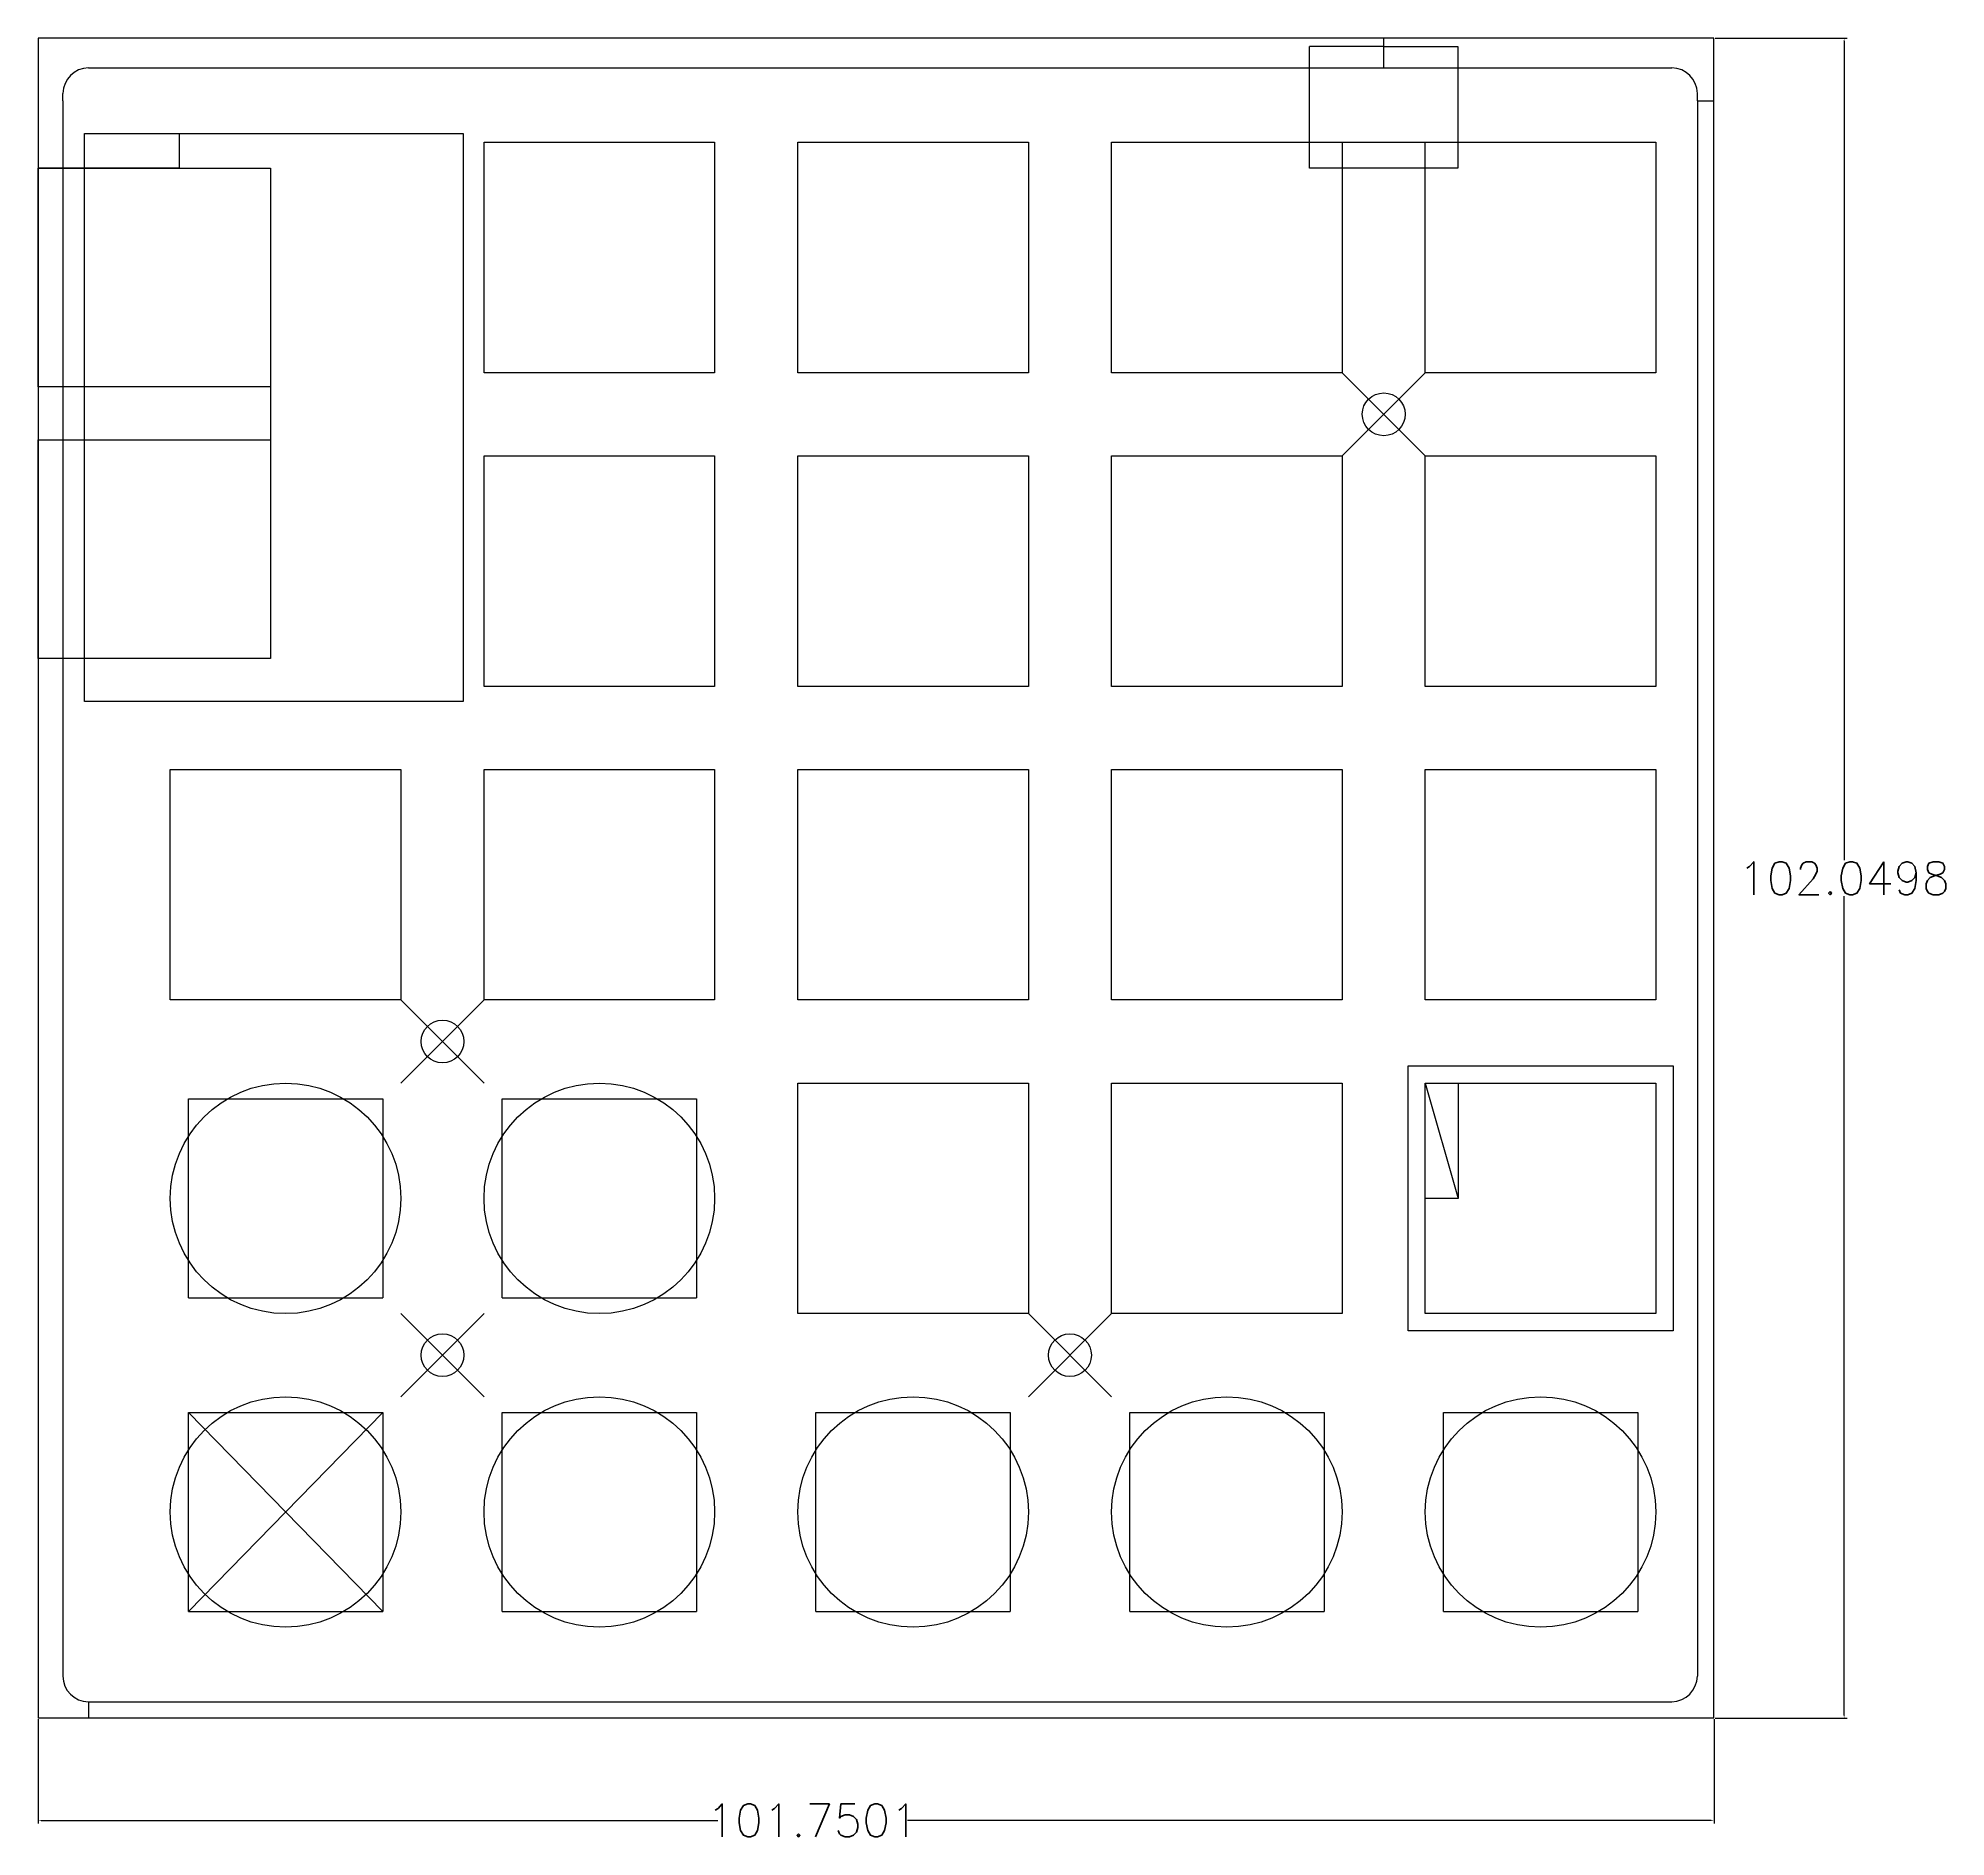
# Model space of a CAD drawing. Extents: x -5 to 110, y -10 to 99.
import ezdxf

# ---------------------------------------------------------------- set-up
doc = ezdxf.new("R2010")
doc.units = 0
doc.header["$MEASUREMENT"] = 0
doc.layers.get('0').update_dxf_attribs({"linetype": 'CONTINUOUS'})
doc.layers.get('Defpoints').update_dxf_attribs({"linetype": 'CONTINUOUS'})
for name, color, linetype in [('参考线', 172, 'CONTINUOUS'), ('尺寸标注', 42, 'CONTINUOUS'), ('旋钮', 7, 'CONTINUOUS')]:
    doc.layers.add(name, color=color, linetype=linetype)
doc.styles.get("Standard").update_dxf_attribs({"font": 'txt.shx'})
doc.dimstyles.get("Standard").update_dxf_attribs({"dimtxt": 0.18, "dimasz": 0.18, "dimexe": 0.18, "dimexo": 0.0625, "dimgap": 0.09, "dimtad": 0, "dimtih": 1, "dimtoh": 1, "dimdec": 4, "dimzin": 0, "dimdsep": 46, "dimtxsty": 'Standard', "dimcen": 0.09, "dimadec": 0, "dimazin": 0, "dimtfac": 1, "dimtdec": 4, "dimtofl": 0, "dimtmove": 2, "dimatfit": 3, "dimfxl": 1, "dimtolj": 1, "dimtzin": 0, "dimarcsym": 0})

# ---------------------------------------------------------------- blocks, each defined once
blk = doc.blocks.new('*D2')
at = {"layer": 'Defpoints', "color": 0, "linetype": 'Continuous', "transparency": 16777216}
for p in [(-5.4, -2.74), (96.35, -2.74), (96.35, -8.95)]:
    blk.add_point(p, dxfattribs=at)
at = {"layer": '尺寸标注', "color": 0, "linetype": 'Continuous', "lineweight": -2, "transparency": 16777216}
for p, q in [((-5.4, -2.8), (-5.4, -9.13)), ((96.35, -2.8), (96.35, -9.13)), ((-5.22, -8.95), (35.86, -8.95)), ((96.17, -8.95), (47.38, -8.95))]:
    blk.add_line(p, q, dxfattribs=at)
at = {"layer": '尺寸标注', "color": 0, "linetype": 'Continuous', "transparency": 16777216}
for points in [[(-5.22, -8.92), (-5.22, -8.98), (-5.4, -8.95)], [(96.17, -8.92), (96.17, -8.98), (96.35, -8.95)]]:
    blk.add_solid(points, dxfattribs=at)
at = {"layer": '尺寸标注', "color": 0, "linetype": 'Continuous', "transparency": 16777216, "insert": (41.62, -8.95), "char_height": 0.18, "width": 3.075, "attachment_point": 5}
blk.add_mtext('\\A1;{\\H11.11111x;101.7501}', dxfattribs=at)
blk = doc.blocks.new('*D3')
at = {"layer": 'Defpoints', "color": 0, "linetype": 'Continuous', "transparency": 16777216}
for p in [(96.35, 99.31), (104.25, 99.31), (96.35, -2.74)]:
    blk.add_point(p, dxfattribs=at)
at = {"layer": '尺寸标注', "color": 0, "linetype": 'Continuous', "lineweight": -2, "transparency": 16777216}
for p, q in [((96.41, 99.31), (104.43, 99.31)), ((104.25, 99.13), (104.25, 49.37)), ((104.25, -2.56), (104.25, 47.19)), ((96.41, -2.74), (104.43, -2.74))]:
    blk.add_line(p, q, dxfattribs=at)
at = {"layer": '尺寸标注', "color": 0, "linetype": 'Continuous', "transparency": 16777216}
for points in [[(104.22, 99.13), (104.28, 99.13), (104.25, 99.31)], [(104.22, -2.56), (104.28, -2.56), (104.25, -2.74)]]:
    blk.add_solid(points, dxfattribs=at)
at = {"layer": '尺寸标注', "color": 0, "linetype": 'Continuous', "transparency": 16777216, "insert": (104.25, 48.28), "char_height": 0.18, "width": 2.8794, "attachment_point": 5}
blk.add_mtext('\\A1;{\\H11.11111x;102.0498}', dxfattribs=at)

msp = doc.modelspace()

# ---------------------------------------------------------------- linework, layer by layer
at = {"linetype": 'Continuous'}
for p, q in [((96.3452, 99.3075), (-5.40492, 99.3075)), ((-5.40492, 99.3075), (-5.40492, -2.74231)), ((76.29435, 98.8075), (71.79435, 98.8075)), ((71.79435, 91.4075), (71.79435, 98.8075)), ((76.29435, 98.8075), (80.79435, 98.8075)), ((80.79435, 98.8075), (80.79435, 91.4075)), ((96.3452, -2.74231), (96.3452, 99.3075)), ((-2.34928, 97.5075), (93.78957, 97.5075)), ((-2.34928, 97.5075), (-2.34928, 97.5075)), ((-3.90492, 95.5075), (-3.90492, 95.95187)), ((-3.90492, 95.5075), (-3.90492, 0.25769)), ((95.3452, 95.5075), (95.3452, 95.95187)), ((95.3452, 95.95187), (95.3452, 95.95187)), ((-5.40492, 78.11765), (-5.40492, 91.41765)), ((-3.90492, 91.41765), (-5.40492, 91.41765)), ((-5.40492, 91.41765), (8.69508, 91.41765)), ((3.15622, 91.41765), (-3.90492, 91.41765)), ((8.69508, 91.41765), (8.69508, 78.11765)), ((80.79435, 91.4075), (71.79435, 91.4075)), ((8.69508, 78.11765), (-5.40492, 78.11765)), ((-5.40492, 61.61765), (-5.40492, 74.91765)), ((-5.40492, 74.91765), (8.69508, 74.91765)), ((8.69508, 74.91765), (8.69508, 61.61765)), ((8.69508, 61.61765), (-5.40492, 61.61765)), ((77.76935, 35.0833), (77.76935, 36.8833)), ((77.76935, 36.8833), (93.86935, 36.8833)), ((93.86935, 36.8833), (93.86935, 20.7833)), ((3.72001, 22.7839), (3.72001, 34.88264)), ((3.72001, 34.88264), (15.51884, 34.88264)), ((15.51884, 34.88264), (15.51884, 22.7839)), ((22.77006, 22.7839), (22.77006, 34.88264)), ((22.77006, 34.88264), (34.56889, 34.88264)), ((34.56889, 34.88264), (34.56889, 22.7839)), ((77.76935, 20.7833), (77.76935, 35.0833)), ((80.8197, 35.8331), (80.8197, 28.8331)), ((80.8197, 28.8331), (78.8197, 28.8331)), ((3.72001, 22.7839), (15.51884, 22.7839)), ((22.77006, 22.7839), (34.56889, 22.7839)), ((93.86935, 20.7833), (77.76935, 20.7833)), ((3.72001, 3.734), (3.72001, 15.83274)), ((3.72001, 15.83274), (15.51884, 15.83274)), ((15.51884, 15.83274), (15.51884, 3.734)), ((22.77006, 3.734), (22.77006, 15.83274)), ((22.77006, 15.83274), (34.56889, 15.83274)), ((34.56889, 15.83274), (34.56889, 3.734)), ((41.82006, 3.734), (41.82006, 15.83274)), ((41.82006, 15.83274), (53.61889, 15.83274)), ((53.61889, 15.83274), (53.61889, 3.734)), ((60.87006, 3.734), (60.87006, 15.83274)), ((60.87006, 15.83274), (72.66889, 15.83274)), ((72.66889, 15.83274), (72.66889, 3.734)), ((79.92006, 3.734), (79.92006, 15.83274)), ((79.92006, 15.83274), (91.71889, 15.83274)), ((91.71889, 15.83274), (91.71889, 3.734)), ((3.72001, 3.734), (15.51884, 3.734)), ((22.77006, 3.734), (34.56889, 3.734)), ((41.82006, 3.734), (53.61889, 3.734)), ((60.87006, 3.734), (72.66889, 3.734)), ((79.92006, 3.734), (91.71889, 3.734)), ((-3.90492, 0.25769), (-3.90492, -0.18667)), ((95.3452, 0.25769), (95.3452, -0.18667)), ((-2.34928, -1.74231), (93.78957, -1.74231)), ((-2.34928, -1.74231), (-2.34928, -1.74231)), ((96.3452, -2.74231), (-5.40492, -2.74231))]:
    msp.add_line(p, q, dxfattribs=at)
at = {"color": 0}
for p, q in [((95.3452, 95.5075), (95.3452, 0.25769)), ((21.6697, 92.9831), (35.669, 92.9831)), ((21.6697, 78.9838), (21.6697, 92.9831)), ((35.669, 92.9831), (35.669, 78.9838)), ((40.7197, 92.9831), (54.719, 92.9831)), ((40.7197, 78.9838), (40.7197, 92.9831)), ((54.719, 92.9831), (54.719, 78.9838)), ((59.7697, 92.9831), (73.769, 92.9831)), ((59.7697, 78.9838), (59.7697, 92.9831)), ((73.769, 92.9831), (73.769, 78.9838)), ((78.8197, 92.9831), (92.819, 92.9831)), ((78.8197, 78.9838), (78.8197, 92.9831)), ((92.819, 92.9831), (92.819, 78.9838)), ((35.669, 78.9838), (21.6697, 78.9838)), ((54.719, 78.9838), (40.7197, 78.9838)), ((73.769, 78.9838), (59.7697, 78.9838)), ((92.819, 78.9838), (78.8197, 78.9838)), ((21.6697, 73.9331), (35.669, 73.9331)), ((21.6697, 59.9338), (21.6697, 73.9331)), ((35.669, 73.9331), (35.669, 59.9338)), ((40.7197, 73.9331), (54.719, 73.9331)), ((40.7197, 59.9338), (40.7197, 73.9331)), ((54.719, 73.9331), (54.719, 59.9338)), ((59.7697, 73.9331), (73.769, 73.9331)), ((59.7697, 59.9338), (59.7697, 73.9331)), ((73.769, 73.9331), (73.769, 59.9338)), ((78.8197, 73.9331), (92.819, 73.9331)), ((78.8197, 59.9338), (78.8197, 73.9331)), ((92.819, 73.9331), (92.819, 59.9338)), ((35.669, 59.9338), (21.6697, 59.9338)), ((54.719, 59.9338), (40.7197, 59.9338)), ((73.769, 59.9338), (59.7697, 59.9338)), ((92.819, 59.9338), (78.8197, 59.9338)), ((2.61965, 54.8831), (16.6192, 54.8831)), ((2.61965, 40.8838), (2.61965, 54.8831)), ((16.6192, 54.8831), (16.6192, 40.8838)), ((21.6697, 54.8831), (35.669, 54.8831)), ((21.6697, 40.8838), (21.6697, 54.8831)), ((35.669, 54.8831), (35.669, 40.8838)), ((40.7197, 54.8831), (54.719, 54.8831)), ((40.7197, 40.8838), (40.7197, 54.8831)), ((54.719, 54.8831), (54.719, 40.8838)), ((59.7697, 54.8831), (73.769, 54.8831)), ((59.7697, 40.8838), (59.7697, 54.8831)), ((73.769, 54.8831), (73.769, 40.8838)), ((78.8197, 54.8831), (92.819, 54.8831)), ((78.8197, 40.8838), (78.8197, 54.8831)), ((92.819, 54.8831), (92.819, 40.8838)), ((16.6192, 40.8838), (2.61965, 40.8838)), ((35.669, 40.8838), (21.6697, 40.8838)), ((54.719, 40.8838), (40.7197, 40.8838)), ((73.769, 40.8838), (59.7697, 40.8838)), ((92.819, 40.8838), (78.8197, 40.8838)), ((40.7197, 35.833), (54.719, 35.833)), ((40.7197, 21.8336), (40.7197, 35.833)), ((54.719, 35.833), (54.719, 21.8336)), ((59.7697, 35.833), (73.769, 35.833)), ((59.7697, 21.8336), (59.7697, 35.833)), ((73.769, 35.833), (73.769, 21.8336)), ((78.8197, 35.8331), (92.819, 35.8331)), ((78.8197, 21.8338), (78.8197, 35.8331)), ((92.819, 35.8331), (92.819, 21.8338)), ((54.719, 21.8336), (40.7197, 21.8336)), ((73.769, 21.8336), (59.7697, 21.8336)), ((92.819, 21.8338), (78.8197, 21.8338))]:
    msp.add_line(p, q, dxfattribs=at)
at = {"linetype": 'Continuous'}
for centre in [(76.29435, 76.45845), (19.14455, 38.35845), (19.14445, 19.30835), (57.24435, 19.30835)]:
    msp.add_circle(centre, 1.3, dxfattribs=at)
for centre, radius, start, end in [((-2.30541, 95.908), 1.6001, 91.5709205, 178.4290795), ((93.74271, 95.90501), 1.60317, 1.6747584, 88.3252416), ((-2.34167, -0.17906), 1.56326, 180.2788695, 269.7211305), ((93.75494, -0.15205), 1.59063, 271.2472356, 358.7527644)]:
    msp.add_arc(centre, radius, start, end, dxfattribs=at)
at = {"layer": '参考线', "linetype": 'Continuous'}
for p, q in [((76.29435, 98.8075), (76.29435, 99.3075)), ((76.29435, 97.5075), (76.29435, 98.8075)), ((95.3452, 95.5075), (96.3452, 95.5075)), ((-2.59009, 93.51765), (20.40991, 93.51765)), ((-2.59009, 59.01765), (-2.59009, 93.51765)), ((3.15622, 93.51765), (3.15622, 91.41765)), ((20.40991, 93.51765), (20.40991, 59.01765)), ((73.769, 92.9831), (78.8197, 92.9831)), ((73.769, 78.9838), (78.8197, 73.9331)), ((73.769, 73.9331), (78.8197, 78.9838)), ((8.69508, 78.11765), (8.69508, 74.91765)), ((20.40991, 59.01765), (-2.59009, 59.01765)), ((16.6192, 40.8838), (21.6699, 35.8331)), ((16.6192, 35.8331), (21.6699, 40.8838)), ((78.8197, 35.8331), (80.8197, 28.8331)), ((16.6192, 21.8336), (21.6697, 16.7831)), ((16.6192, 16.7831), (21.6697, 21.8336)), ((54.719, 21.8336), (59.7697, 16.7831)), ((54.719, 16.7831), (59.7697, 21.8336)), ((3.72001, 15.83274), (15.51884, 3.734)), ((3.72001, 3.734), (15.51884, 15.83274)), ((-2.34928, -1.74231), (-2.34928, -2.74231))]:
    msp.add_line(p, q, dxfattribs=at)
at = {"layer": '旋钮', "linetype": 'Continuous'}
for centre in [(9.61942, 28.83327), (28.66947, 28.83327), (9.61942, 9.78337), (28.66947, 9.78337), (47.71948, 9.78337), (66.76947, 9.78337), (85.81947, 9.78337)]:
    msp.add_circle(centre, 7, dxfattribs=at)

# ---------------------------------------------------------------- dimensions: what is measured, and where the dimension line sits
at = {"layer": '尺寸标注', "linetype": 'Continuous'}
dim = msp.add_linear_dim(base=(104.25355, 99.3075), p1=(96.3452, -2.74231), p2=(96.3452, 99.3075), angle=90, text='{\\H11.11111x;<>}', dimstyle='Standard', override={"dimtmove": 0}, dxfattribs=at)
dim.commit()
dim.dimension.update_dxf_attribs({"geometry": '*D3', "text_midpoint": (104.25355, 48.2826)})
dim = msp.add_linear_dim(base=(96.3452, -8.95038), p1=(-5.40492, -2.74231), p2=(96.3452, -2.74231), text='{\\H11.11111x;<>}', dimstyle='Standard', override={"dimtmove": 0}, dxfattribs=at)
dim.commit()
dim.dimension.update_dxf_attribs({"geometry": '*D2', "text_midpoint": (41.62014, -8.95038), "dimtype": 160})

doc.saveas('drawing.dxf')
